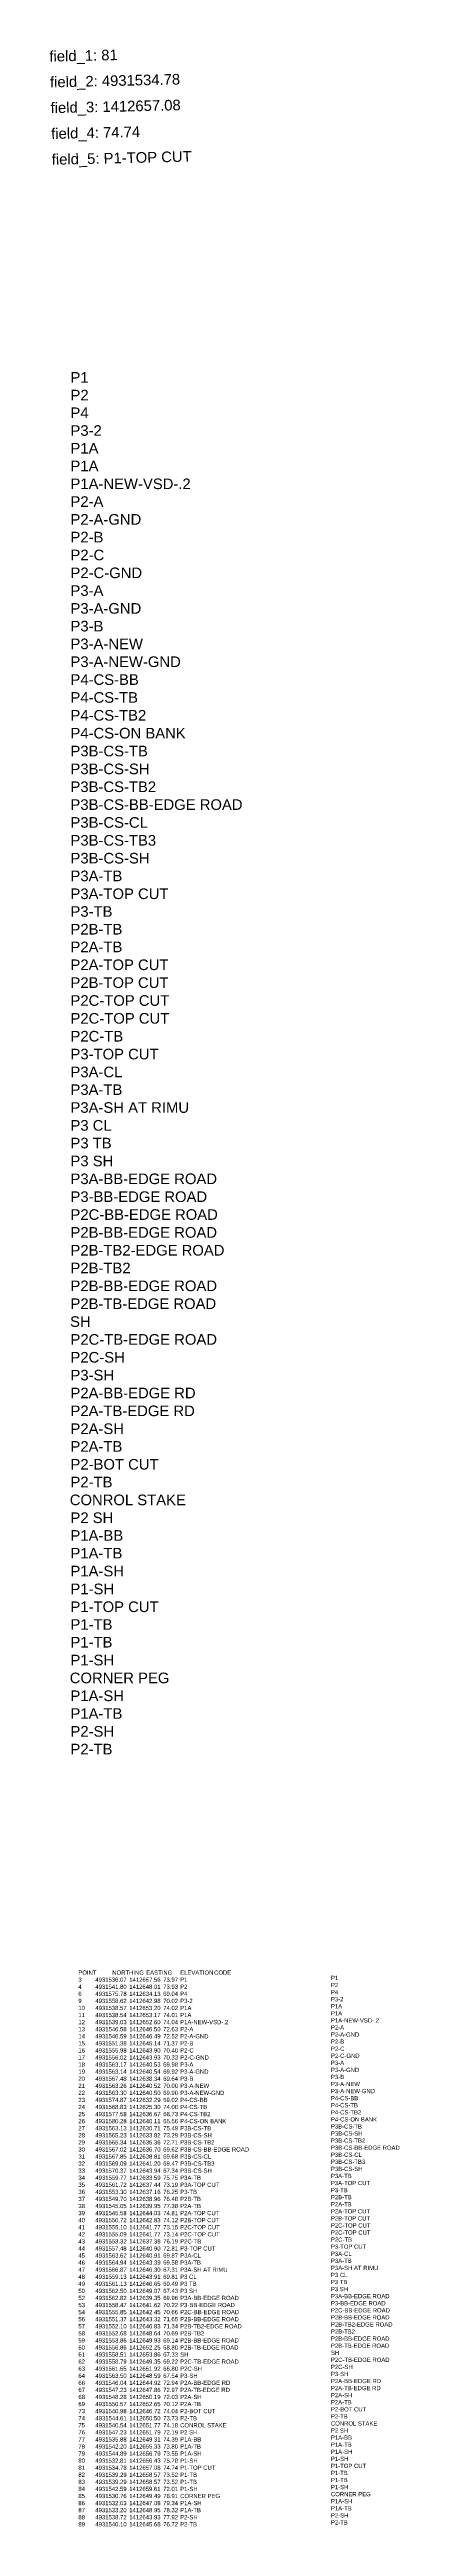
# Model space of a CAD drawing. Extents: x -47 to 153, y -52 to 103.
# Drawn here: x -46.7 to -30.2, y -13.9 to 102.9 of the extents above; entities that cross this region are included whole.
import ezdxf

# ---------------------------------------------------------------- set-up
doc = ezdxf.new("R2010")
doc.units = 0
doc.header["$MEASUREMENT"] = 0
doc.layers.get('0').update_dxf_attribs({"linetype": 'CONTINUOUS'})
doc.styles.add('MtXpl_arial_ttf_shx', font='arial.ttf.shx')
doc.styles.get("Standard").update_dxf_attribs({"font": 'arial.ttf'})

msp = doc.modelspace()

# ---------------------------------------------------------------- texts
at = {"color": 6, "linetype": 'Continuous'}
for s, p in [('field_1: 81', (-46.72007, 102.33259)), ('field_2: 4931534.78', (-46.69247, 101.11703)), ('field_3: 1412657.08', (-46.66487, 99.90148)), ('field_4: 74.74', (-46.63728, 98.68592)), ('field_5: P1-TOP CUT', (-46.60968, 97.47037))]:
    msp.add_text(s, height=0.5, rotation=1.3005819, dxfattribs=at).set_placement(p)
at = {"color": 6, "linetype": 'Continuous', "style": 'MtXpl_arial_ttf_shx'}
for s, p in [('P1', (-45.73105, 87.19777)), ('P2', (-45.73105, 86.36239)), ('P4', (-45.73105, 85.52905)), ('P3-2', (-45.73105, 84.69367)), ('P1A', (-45.73105, 83.85829)), ('P1A', (-45.73105, 83.02292)), ('P1A-NEW-VSD-.2', (-45.73105, 82.18106)), ('P2-A', (-45.73105, 81.34568)), ('P2-A-GND', (-45.73105, 80.50382)), ('P2-B', (-45.73105, 79.66844)), ('P2-C', (-45.73105, 78.82658)), ('P2-C-GND', (-45.73105, 77.98472)), ('P3-A', (-45.73105, 77.14934)), ('P3-A-GND', (-45.73105, 76.30748)), ('P3-B', (-45.73105, 75.4721)), ('P3-A-NEW', (-45.73105, 74.63672)), ('P3-A-NEW-GND', (-45.73105, 73.79486)), ('P4-CS-BB', (-45.73105, 72.953)), ('P4-CS-TB', (-45.73105, 72.11114)), ('P4-CS-TB2', (-45.73105, 71.26928)), ('P4-CS-ON BANK', (-45.73105, 70.42742)), ('P3B-CS-TB', (-45.73105, 69.58556)), ('P3B-CS-SH', (-45.73105, 68.7437)), ('P3B-CS-TB2', (-45.73105, 67.90184)), ('P3B-CS-BB-EDGE ROAD', (-45.73105, 67.05998)), ('P3B-CS-CL', (-45.73105, 66.21812)), ('P3B-CS-TB3', (-45.73105, 65.37626)), ('P3B-CS-SH', (-45.73105, 64.5344)), ('P3A-TB', (-45.73105, 63.69902)), ('P3A-TOP CUT', (-45.73105, 62.85716)), ('P3-TB', (-45.73105, 62.02178)), ('P2B-TB', (-45.73105, 61.1864)), ('P2A-TB', (-45.73105, 60.35102)), ('P2A-TOP CUT', (-45.73105, 59.50916)), ('P2B-TOP CUT', (-45.73105, 58.6673)), ('P2C-TOP CUT', (-45.73105, 57.82544)), ('P2C-TOP CUT', (-45.73105, 56.98358)), ('P2C-TB', (-45.73105, 56.14172)), ('P3-TOP CUT', (-45.73105, 55.29986)), ('P3A-CL', (-45.73105, 54.458)), ('P3A-TB', (-45.73105, 53.62262)), ('P3A-SH AT RIMU', (-45.73105, 52.78076)), ('P3 CL', (-45.73105, 51.9389)), ('P3 TB', (-45.73105, 51.10352)), ('P3 SH', (-45.73105, 50.26166)), ('P3A-BB-EDGE ROAD', (-45.73105, 49.4198)), ('P3-BB-EDGE ROAD', (-45.73105, 48.57794)), ('P2C-BB-EDGE ROAD', (-45.73105, 47.73608)), ('P2B-BB-EDGE ROAD', (-45.73105, 46.89422)), ('P2B-TB2-EDGE ROAD', (-45.73105, 46.05236)), ('P2B-TB2', (-45.73105, 45.21698)), ('P2B-BB-EDGE ROAD', (-45.73105, 44.37512)), ('P2B-TB-EDGE ROAD', (-45.73105, 43.53326)), ('SH', (-45.75015, 42.6914)), ('P2C-TB-EDGE ROAD', (-45.73105, 41.84954)), ('P2C-SH', (-45.73105, 41.00768)), ('P3-SH', (-45.73105, 40.16582)), ('P2A-BB-EDGE RD', (-45.73105, 39.32396)), ('P2A-TB-EDGE RD', (-45.73105, 38.4821)), ('P2A-SH', (-45.73105, 37.64024)), ('P2A-TB', (-45.73105, 36.80486)), ('P2-BOT CUT', (-45.73105, 35.963)), ('P2-TB', (-45.73105, 35.12762)), ('CONROL STAKE', (-45.76447, 34.28576)), ('P2 SH', (-45.73105, 33.4439)), ('P1A-BB', (-45.73105, 32.60852)), ('P1A-TB', (-45.73105, 31.77314)), ('P1A-SH', (-45.73105, 30.93128)), ('P1-SH', (-45.73105, 30.08942)), ('P1-TOP CUT', (-45.73105, 29.24756)), ('P1-TB', (-45.73105, 28.41218)), ('P1-TB', (-45.73105, 27.5768)), ('P1-SH', (-45.73105, 26.73494)), ('CORNER PEG', (-45.76447, 25.89308)), ('P1A-SH', (-45.73105, 25.05122)), ('P1A-TB', (-45.73105, 24.21584)), ('P2-SH', (-45.73105, 23.37398)), ('P2-TB', (-45.73105, 22.5386))]:
    msp.add_text(s, height=0.5, dxfattribs=at).set_placement(p)
for s, p in [('P1', (-33.45293, 11.90037, -78.91)), ('P2', (-33.45293, 11.56703, -78.91)), ('P4', (-33.45293, 11.2337, -78.91)), ('P3-2', (-33.45293, 10.90037, -78.91)), ('P1A', (-33.45293, 10.56703, -78.91)), ('P1A', (-33.45293, 10.2337, -78.91)), ('P1A-NEW-VSD-.2', (-33.45293, 9.90037, -78.91)), ('P2-A', (-33.45293, 9.56703, -78.91)), ('P2-A-GND', (-33.45293, 9.2337, -78.91)), ('P2-B', (-33.45293, 8.90037, -78.91)), ('P2-C', (-33.45293, 8.56703, -78.91)), ('P2-C-GND', (-33.45293, 8.2337, -78.91)), ('P3-A', (-33.45293, 7.90037, -78.91)), ('P3-A-GND', (-33.45293, 7.56703, -78.91)), ('P3-B', (-33.45293, 7.2337, -78.91)), ('P3-A-NEW', (-33.45293, 6.90037, -78.91)), ('P3-A-NEW-GND', (-33.45293, 6.56703, -78.91)), ('P4-CS-BB', (-33.45293, 6.2337, -78.91)), ('P4-CS-TB', (-33.45293, 5.90037, -78.91)), ('P4-CS-TB2', (-33.45293, 5.56703, -78.91)), ('P4-CS-ON BANK', (-33.45293, 5.2337, -78.91)), ('P3B-CS-TB', (-33.45293, 4.90037, -78.91)), ('P3B-CS-SH', (-33.45293, 4.56703, -78.91)), ('P3B-CS-TB2', (-33.45293, 4.2337, -78.91)), ('P3B-CS-BB-EDGE ROAD', (-33.45293, 3.90037, -78.91)), ('P3B-CS-CL', (-33.45293, 3.56703, -78.91)), ('P3B-CS-TB3', (-33.45293, 3.2337, -78.91)), ('P3B-CS-SH', (-33.45293, 2.90037, -78.91)), ('P3A-TB', (-33.45293, 2.56703, -78.91)), ('P3A-TOP CUT', (-33.45293, 2.2337, -78.91)), ('P3-TB', (-33.45293, 1.90037, -78.91)), ('P2B-TB', (-33.45293, 1.56703, -78.91)), ('P2A-TB', (-33.45293, 1.2337, -78.91)), ('P2A-TOP CUT', (-33.45293, 0.90037, -78.91)), ('P2B-TOP CUT', (-33.45293, 0.56703, -78.91)), ('P2C-TOP CUT', (-33.45293, 0.2337, -78.91)), ('P2C-TOP CUT', (-33.45293, -0.09963, -78.91)), ('P2C-TB', (-33.45293, -0.43297, -78.91)), ('P3-TOP CUT', (-33.45293, -0.7663, -78.91)), ('P3A-CL', (-33.45293, -1.09963, -78.91)), ('P3A-TB', (-33.45293, -1.43297, -78.91)), ('P3A-SH AT RIMU', (-33.45293, -1.7663, -78.91)), ('P3 CL', (-33.45293, -2.09963, -78.91)), ('P3 TB', (-33.45293, -2.43297, -78.91)), ('P3 SH', (-33.45293, -2.7663, -78.91)), ('P3A-BB-EDGE ROAD', (-33.45293, -3.09963, -78.91)), ('P3-BB-EDGE ROAD', (-33.45293, -3.43297, -78.91)), ('P2C-BB-EDGE ROAD', (-33.45293, -3.7663, -78.91)), ('P2B-BB-EDGE ROAD', (-33.45293, -4.09963, -78.91)), ('P2B-TB2-EDGE ROAD', (-33.45293, -4.43297, -78.91)), ('P2B-TB2', (-33.45293, -4.7663, -78.91)), ('SH', (-33.45293, -5.7663, -78.91)), ('P2B-BB-EDGE ROAD', (-33.45293, -5.09963, -78.91)), ('P2B-TB-EDGE ROAD', (-33.45293, -5.43297, -78.91)), ('P2C-TB-EDGE ROAD', (-33.45293, -6.09963, -78.91)), ('P2C-SH', (-33.45293, -6.43297, -78.91)), ('P3-SH', (-33.45293, -6.7663, -78.91)), ('P2A-BB-EDGE RD', (-33.45293, -7.09963, -78.91)), ('P2A-TB-EDGE RD', (-33.45293, -7.43297, -78.91)), ('P2A-SH', (-33.45293, -7.7663, -78.91)), ('P2A-TB', (-33.45293, -8.09963, -78.91)), ('CONROL STAKE', (-33.45293, -9.09963, -78.91)), ('P2-BOT CUT', (-33.45293, -8.43297, -78.91)), ('P2-TB', (-33.45293, -8.7663, -78.91)), ('P2 SH', (-33.45293, -9.43297, -78.91)), ('P1A-BB', (-33.45293, -9.7663, -78.91)), ('P1A-TB', (-33.45293, -10.09963, -78.91)), ('P1A-SH', (-33.45293, -10.43297, -78.91)), ('P1-SH', (-33.45293, -10.7663, -78.91)), ('P1-TOP CUT', (-33.45293, -11.09963, -78.91)), ('P1-TB', (-33.45293, -11.43297, -78.91)), ('P1-TB', (-33.45293, -11.7663, -78.91)), ('CORNER PEG', (-33.45293, -12.43297, -78.91)), ('P1-SH', (-33.45293, -12.09963, -78.91)), ('P1A-SH', (-33.45293, -12.7663, -78.91)), ('P1A-TB', (-33.45293, -13.09963, -78.91)), ('P2-SH', (-33.45293, -13.43297, -78.91)), ('P2-TB', (-33.45293, -13.7663, -78.91))]:
    msp.add_text(s, height=0.2).set_placement(p)
at = {"insert": (-45.35973, 12.35251, -78.91), "char_height": 0.2, "attachment_point": 1}
msp.add_mtext_dynamic_manual_height_columns('POINT^INORTHING^IEASTING^IELEVATION^ICODE\\P3^I4931536.07 ^I1412657.56 ^I73.97 ^IP1\\P4^I4931541.80 ^I1412648.01 ^I73.93 ^IP2\\P6^I4931575.78 ^I1412634.13 ^I69.04 ^IP4\\P9^I4931558.62 ^I1412642.98 ^I70.02 ^IP3-2\\P10^I4931538.57 ^I1412653.20 ^I74.02 ^IP1A\\P11^I4931538.54 ^I1412653.17 ^I74.01 ^IP1A\\P12^I4931539.03 ^I1412652.60 ^I74.04 ^IP1A-NEW-VSD-.2\\P13^I4931546.58 ^I1412646.50 ^I72.63 ^IP2-A\\P14^I4931546.59 ^I1412646.49 ^I72.52 ^IP2-A-GND\\P15^I4931551.38 ^I1412645.14 ^I71.37 ^IP2-B\\P16^I4931555.98 ^I1412643.90 ^I70.40 ^IP2-C\\P17^I4931556.02 ^I1412643.93 ^I70.33 ^IP2-C-GND\\P18^I4931563.17 ^I1412640.53 ^I69.98 ^IP3-A\\P19^I4931563.14 ^I1412640.54 ^I69.92 ^IP3-A-GND\\P20^I4931567.48 ^I1412638.34 ^I69.64 ^IP3-B\\P21^I4931563.26 ^I1412640.52 ^I70.00 ^IP3-A-NEW\\P22^I4931563.30 ^I1412640.50 ^I69.90 ^IP3-A-NEW-GND\\P23^I4931574.87 ^I1412632.29 ^I69.02 ^IP4-CS-BB\\P24^I4931568.83 ^I1412625.30 ^I74.00 ^IP4-CS-TB\\P25^I4931577.58 ^I1412636.67 ^I68.73 ^IP4-CS-TB2\\P26^I4931580.28 ^I1412640.11 ^I65.56 ^IP4-CS-ON BANK\\P27^I4931563.13 ^I1412630.71 ^I75.49 ^IP3B-CS-TB\\P28^I4931565.23 ^I1412633.82 ^I73.29 ^IP3B-CS-SH\\P29^I4931565.34 ^I1412635.36 ^I72.71 ^IP3B-CS-TB2\\P30^I4931567.02 ^I1412636.70 ^I69.62 ^IP3B-CS-BB-EDGE ROAD\\P31^I4931567.85 ^I1412638.81 ^I69.68 ^IP3B-CS-CL\\P32^I4931569.09 ^I1412641.20 ^I69.47 ^IP3B-CS-TB3\\P33^I4931570.37 ^I1412643.94 ^I67.34 ^IP3B-CS-SH\\P34^I4931559.77 ^I1412633.59 ^I75.75 ^IP3A-TB\\P35^I4931561.72 ^I1412637.44 ^I73.19 ^IP3A-TOP CUT\\P36^I4931553.30 ^I1412637.16 ^I76.25 ^IP3-TB\\P37^I4931549.70 ^I1412638.96 ^I76.48 ^IP2B-TB\\P38^I4931545.05 ^I1412639.95 ^I77.38 ^IP2A-TB\\P39^I4931545.58 ^I1412644.03 ^I74.81 ^IP2A-TOP CUT\\P40^I4931550.72 ^I1412642.83 ^I74.12 ^IP2B-TOP CUT\\P41^I4931555.10 ^I1412641.77 ^I73.15 ^IP2C-TOP CUT\\P42^I4931555.09 ^I1412641.77 ^I73.14 ^IP2C-TOP CUT\\P43^I4931553.32 ^I1412637.38 ^I76.19 ^IP2C-TB\\P44^I4931557.48 ^I1412640.90 ^I72.81 ^IP3-TOP CUT\\P45^I4931563.62 ^I1412640.91 ^I69.87 ^IP3A-CL\\P46^I4931564.94 ^I1412643.39 ^I69.58 ^IP3A-TB\\P47^I4931566.87 ^I1412646.30 ^I67.31 ^IP3A-SH AT RIMU\\P48^I4931559.13 ^I1412643.91 ^I69.81 ^IP3 CL\\P49^I4931561.13 ^I1412646.65 ^I69.49 ^IP3 TB\\P50^I4931562.50 ^I1412649.07 ^I67.43 ^IP3 SH\\P52^I4931562.82 ^I1412639.35 ^I69.96 ^IP3A-BB-EDGE ROAD\\P53^I4931558.47 ^I1412641.62 ^I70.22 ^IP3-BB-EDGE ROAD\\P54^I4931555.85 ^I1412642.45 ^I70.66 ^IP2C-BB-EDGE ROAD\\P56^I4931551.37 ^I1412643.32 ^I71.65 ^IP2B-BB-EDGE ROAD\\P57^I4931552.10 ^I1412646.83 ^I71.34 ^IP2B-TB2-EDGE ROAD\\P58^I4931552.68 ^I1412648.64 ^I70.69 ^IP2B-TB2\\P59^I4931553.86 ^I1412649.93 ^I69.14 ^IP2B-BB-EDGE ROAD\\P60^I4931556.86 ^I1412652.25 ^I68.80 ^IP2B-TB-EDGE ROAD\\P61^I4931558.51 ^I1412653.86 ^I67.33 ^ISH\\P62^I4931558.79 ^I1412649.35 ^I69.22 ^IP2C-TB-EDGE ROAD\\P63^I4931561.55 ^I1412651.92 ^I66.80 ^IP2C-SH\\P64^I4931563.50 ^I1412648.59 ^I67.54 ^IP3-SH\\P66^I4931546.04 ^I1412644.92 ^I72.94 ^IP2A-BB-EDGE RD\\P67^I4931547.23 ^I1412647.86 ^I72.97 ^IP2A-TB-EDGE RD\\P68^I4931548.28 ^I1412650.19 ^I72.03 ^IP2A-SH\\P69^I4931550.57 ^I1412652.65 ^I70.12 ^IP2A-TB\\P73^I4931540.98 ^I1412646.72 ^I74.04 ^IP2-BOT CUT\\P74^I4931544.61 ^I1412650.50 ^I73.73 ^IP2-TB\\P75^I4931540.54 ^I1412651.77 ^I74.18 ^ICONROL STAKE\\P76^I4931547.23 ^I1412651.79 ^I72.19 ^IP2 SH\\P77^I4931535.88 ^I1412649.31 ^I74.39 ^IP1A-BB\\P78^I4931542.20 ^I1412655.33 ^I73.80 ^IP1A-TB\\P79^I4931544.89 ^I1412656.79 ^I73.55 ^IP1A-SH\\P80^I4931532.81 ^I1412656.43 ^I75.78 ^IP1-SH\\P81^I4931534.78 ^I1412657.08 ^I74.74 ^IP1-TOP CUT\\P82^I4931539.29 ^I1412658.57 ^I73.52 ^IP1-TB\\P83^I4931539.29 ^I1412658.57 ^I73.52 ^IP1-TB\\P84^I4931542.59 ^I1412659.61 ^I72.01 ^IP1-SH\\P85^I4931530.76 ^I1412649.49 ^I78.91 ^ICORNER PEG\\P86^I4931532.03 ^I1412647.08 ^I79.34 ^IP1A-SH\\P87^I4931533.20 ^I1412648.95 ^I78.32 ^IP1A-TB\\P88^I4931538.72 ^I1412643.93 ^I77.92 ^IP2-SH\\P89^I4931540.10 ^I1412645.68 ^I76.72 ^IP2-TB', width=15.3460968, gutter_width=1, heights=[0], dxfattribs=at)

doc.saveas('drawing.dxf')
